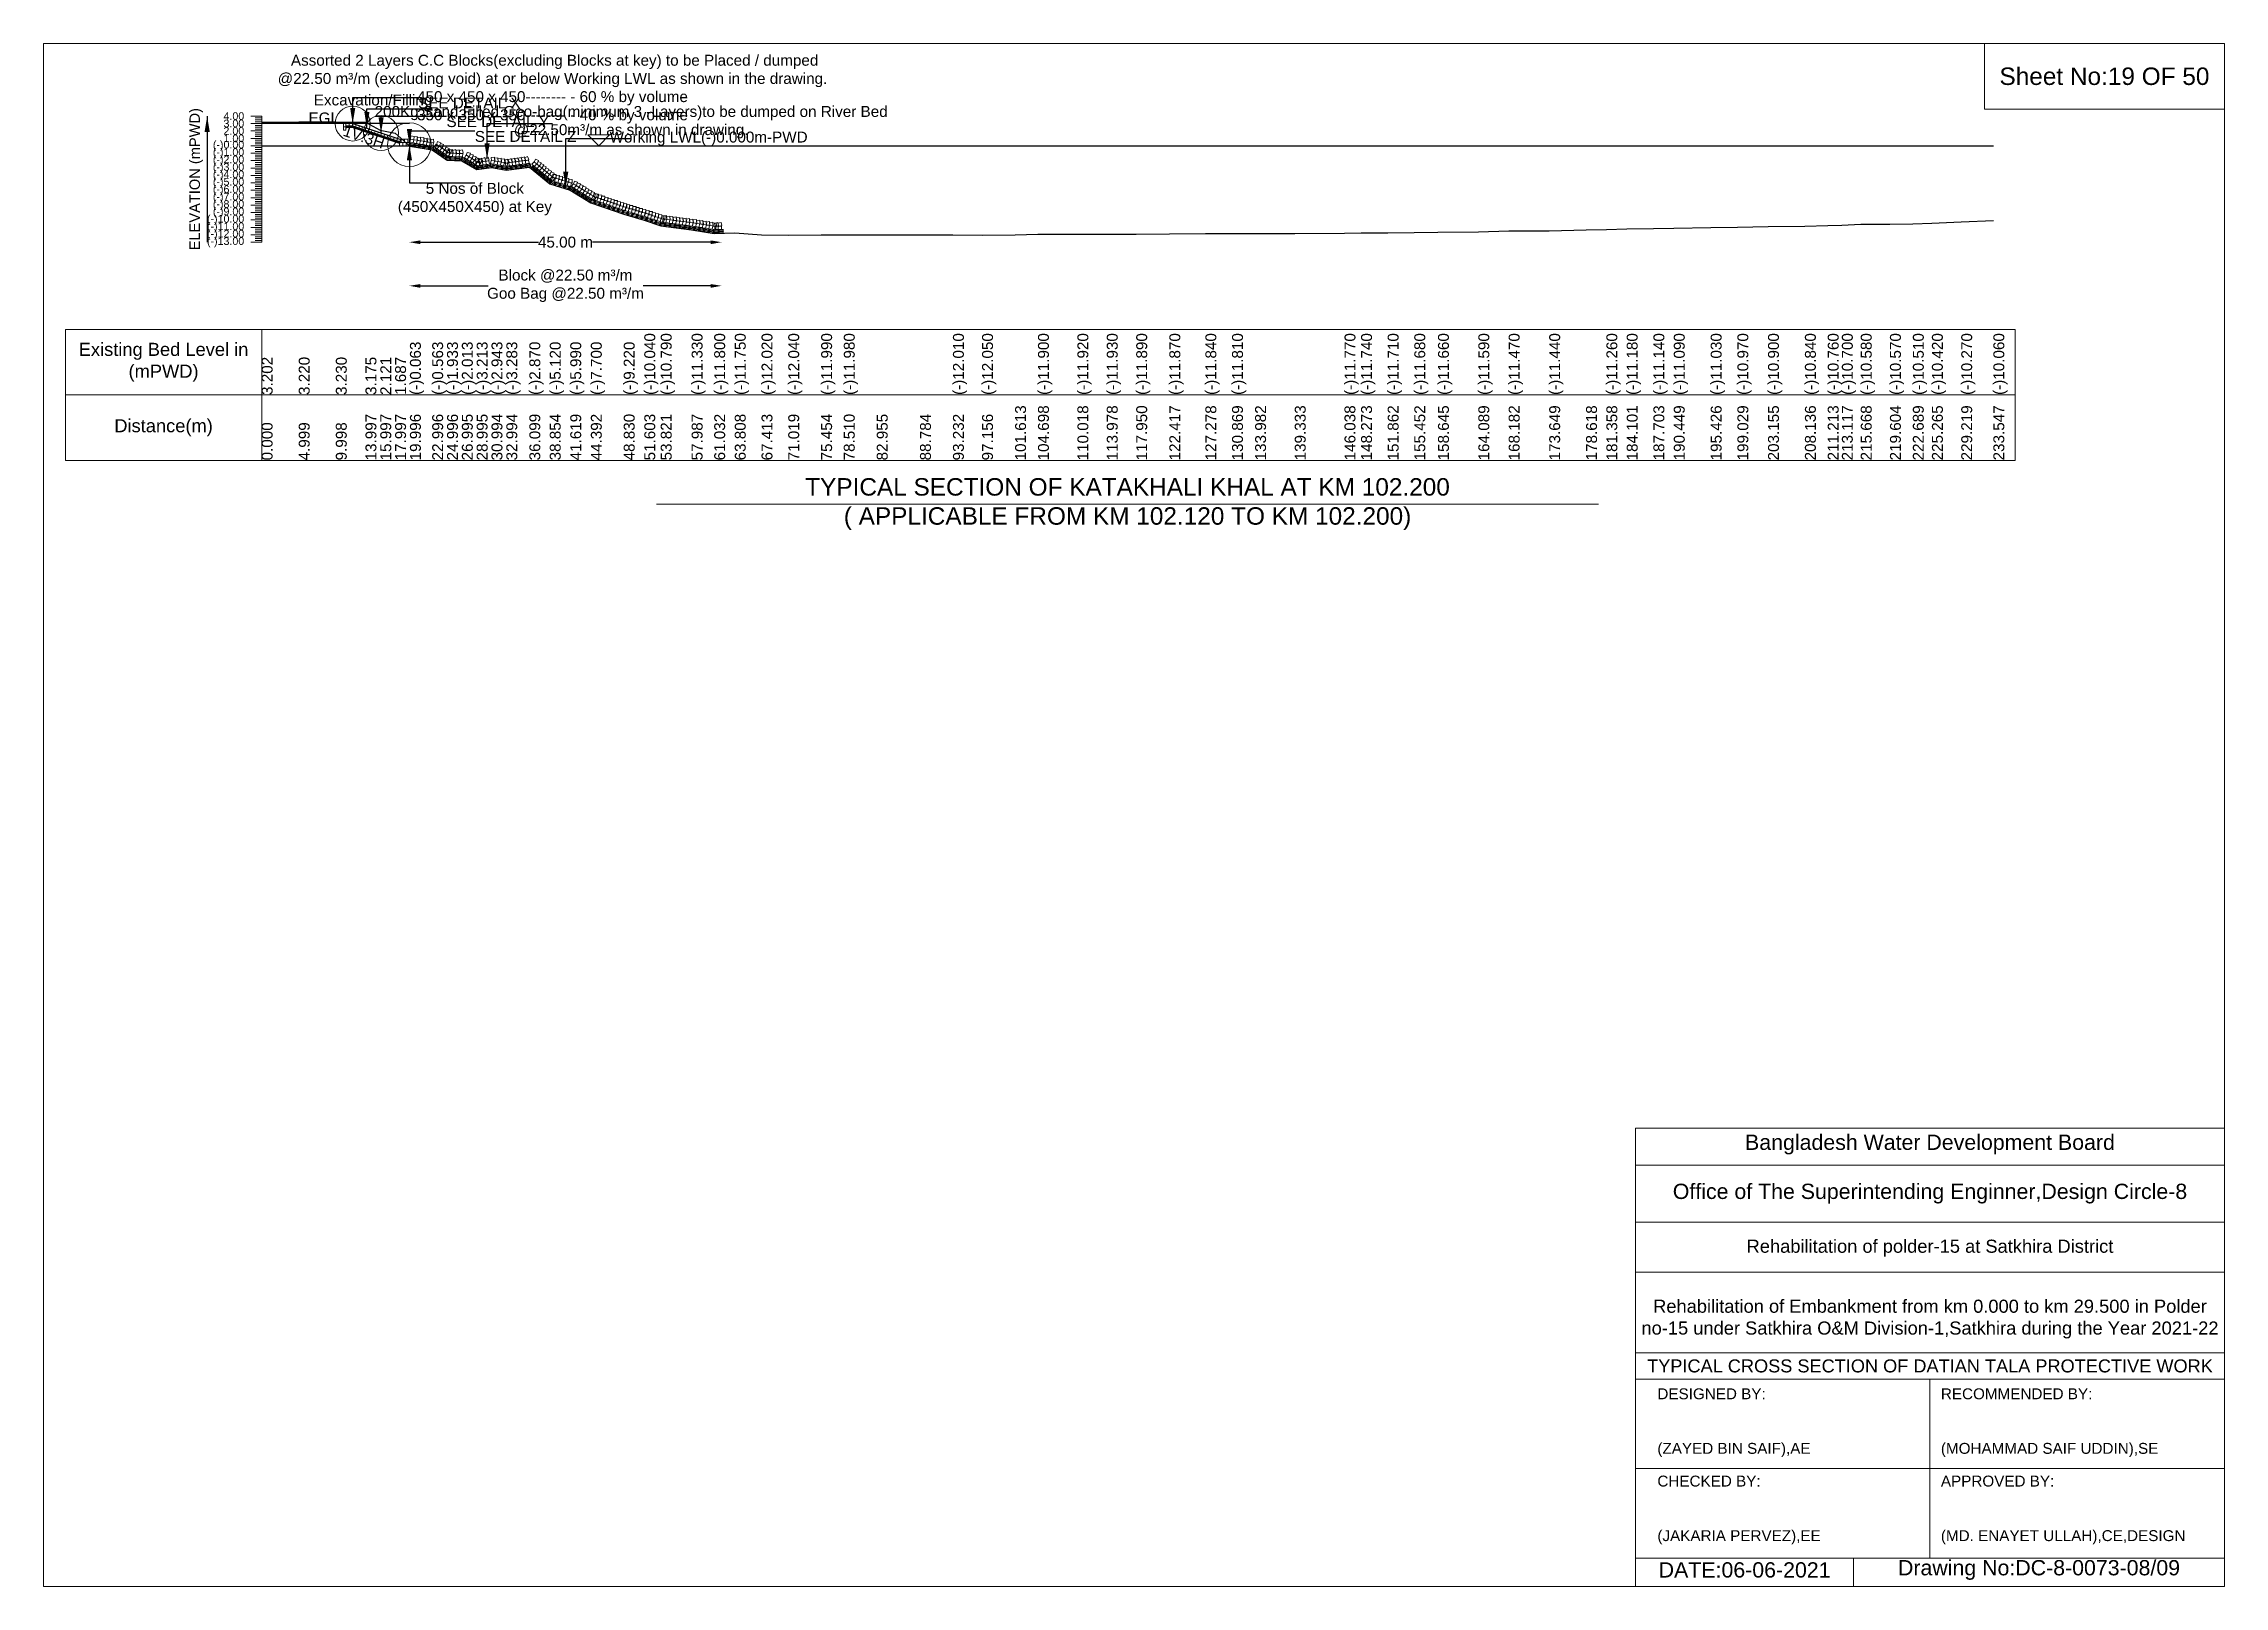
# Model space of a CAD drawing. Header units: inches. Extents: x 89000 to 845000, y -7071 to 31.
# Drawn here: x 370000 to 380000, y -7071 to 0 of the extents above; entities that cross this region are included whole.
import ezdxf

# ---------------------------------------------------------------- set-up
doc = ezdxf.new("R2010")
doc.units = ezdxf.units.IN
doc.header["$LTSCALE"] = 7
doc.header["$MEASUREMENT"] = 0
for name, color, linetype, lineweight in [('Cross section Data Border', 7, 'Continuous', 9), ('Cross Section Labels', 7, 'Continuous', 9), ('Existing_Bed_Level for Xsection', 7, 'Continuous', 25), ('Long Section Labels', 7, 'Continuous', 9)]:
    doc.layers.add(name, color=color, linetype=linetype, lineweight=lineweight)
doc.styles.get("Standard").update_dxf_attribs({"font": 'arial.ttf'})
doc.dimstyles.new('Appron Lebeling Style', dxfattribs={"dimtxt": 50, "dimasz": 50, "dimexe": 0.18, "dimexo": 0.0625, "dimgap": 0.09, "dimtad": 0, "dimtih": 1, "dimtoh": 1, "dimdec": 4, "dimzin": 0, "dimdsep": 46, "dimtxsty": 'Standard', "dimcen": 0.09, "dimse1": 1, "dimse2": 1, "dimadec": 0, "dimazin": 0, "dimtfac": 1, "dimtdec": 4, "dimtofl": 0, "dimtmove": 0, "dimatfit": 3, "dimfxl": 1, "dimtolj": 1, "dimtzin": 0, "dimarcsym": 0})
doc.dimstyles.get("Standard").update_dxf_attribs({"dimtxt": 0.18, "dimasz": 0.18, "dimexe": 0.18, "dimexo": 0.0625, "dimgap": 0.09, "dimtad": 0, "dimtih": 1, "dimtoh": 1, "dimdec": 4, "dimzin": 0, "dimdsep": 46, "dimtxsty": 'Standard', "dimcen": 0.09, "dimadec": 0, "dimazin": 0, "dimtfac": 1, "dimtdec": 4, "dimtofl": 0, "dimtmove": 0, "dimatfit": 3, "dimfxl": 1, "dimtolj": 1, "dimtzin": 0, "dimarcsym": 0})

msp = doc.modelspace()

# ---------------------------------------------------------------- texts
at = {"layer": 'Cross section Data Border', "char_height": 60, "width": 800, "attachment_point": 5}
for s, insert in [('Existing Bed Level in (mPWD)', (370550, -1460.3)), ('Distance(m)', (370550, -1760.3))]:
    msp.add_mtext(s, dxfattribs=dict(at, insert=insert))
at = {"layer": 'Cross Section Labels'}
for s, insert, char_height, attachment_point in [(' Assorted 2 Layers C.C Blocks(excluding Blocks at key) to be Placed / dumped^J@22.50 m³/m (excluding void) at or below Working LWL as shown in the drawing.^J450 x 450 x 450-------- - 60 % by volume^J350 x 350 x 350-------- - 40 % by volume', (372333.52862, -366.3), 50, 8), ('Sheet No:19 OF 50', (379450, -150), 80, 5), ('Excavation/Filling', (371782.34836, -298.3), 50, 9), ('200Kg Sand Filled Geo-bag(minimum 3 -Layers)to be dumped on River Bed^J@22.50m³/m as shown in drawing.', (372694.19456, -434.3), 50, 8), ('SEE DETAIL X', (371717.32336, -247.3), 50, 1), ('EGL', (371354.46813, -366.3), 50, 9), ('SEE DETAIL Y', (371847.37336, -332.3), 50, 1), ('SEE DETAIL Z', (371977.42336, -400.3), 50, 1), ('Working LWL(-)0.000m-PWD', (372595.42336, -468.3), 50, 7), ('5 Nos of Block ^J(450X450X450) at Key', (371977.42336, -638.3), 50, 2), ('TYPICAL SECTION OF KATAKHALI KHAL AT KM 102.200^J( APPLICABLE FROM KM 102.120 TO KM 102.200)', (374970.30537, -2110.3), 80, 5), ('Bangladesh Water Development Board', (378650, -5046), 70, 5), ('Office of The Superintending Enginner,Design Circle-8', (378650, -5271), 70, 5)]:
    msp.add_mtext(s, dxfattribs=dict(at, insert=insert, char_height=char_height, attachment_point=attachment_point))
at = {"layer": 'Cross Section Labels', "insert": (371476.97249, -404.10262), "char_height": 50, "attachment_point": 2, "rotation": 341.565051177}
msp.add_mtext('1V:3H', dxfattribs=at)
at = {"layer": 'Cross Section Labels'}
for s, insert, char_height, width, attachment_point in [('Rehabilitation of polder-15 at Satkhira District', (378650, -5521), 60, 2800, 5), ('Rehabilitation of Embankment from km 0.000 to km 29.500 in Polder no-15 under Satkhira O&M Division-1,Satkhira during the Year 2021-22', (378650, -5846), 60, 2700, 5), ('TYPICAL CROSS SECTION OF DATIAN TALA PROTECTIVE WORK', (378650, -6061), 59.5765532, 2800, 5), ('DESIGNED BY:^J^J^J(ZAYED BIN SAIF),AE', (377400, -6321), 50, 1400, 4), ('RECOMMENDED BY:^J^J^J(MOHAMMAD SAIF UDDIN),SE', (378700, -6321), 50, 1400, 4), ('CHECKED BY:^J^J^J(JAKARIA PERVEZ),EE', (377400, -6721), 50, 1400, 4), ('APPROVED BY:^J^J^J(MD. ENAYET ULLAH),CE,DESIGN', (378700, -6721), 50, 1400, 4), ('DATE:06-06-2021', (377800, -6996), 70, 1400, 5), ('Drawing No:DC-8-0073-08/09', (379150, -6996), 70, 2200, 5)]:
    msp.add_mtext(s, dxfattribs=dict(at, insert=insert, char_height=char_height, width=width, attachment_point=attachment_point))
at = {"layer": 'Long Section Labels', "rotation": 90}
for s, insert, char_height, attachment_point in [('ELEVATION (mPWD)', (370700, -621.3), 48, 5), ('(-)0.063', (371679.87089, -1610.3), 50, 1), ('(-)0.563', (371781.86165, -1610.3), 50, 1), ('(-)1.933', (371849.84874, -1610.3), 50, 1), ('(-)2.013', (371917.83583, -1610.3), 50, 1), ('(-)3.213', (371985.82292, -1610.3), 50, 1), ('(-)2.943', (372053.81001, -1610.3), 50, 1), ('(-)3.283', (372121.7971, -1610.3), 50, 1), ('(-)2.870', (372227.37489, -1610.3), 50, 1), ('(-)5.120', (372321.04124, -1610.3), 50, 1), ('(-)5.990', (372415.04303, -1610.3), 50, 1), ('(-)7.700', (372509.31759, -1610.3), 50, 1), ('(-)9.220', (372660.21401, -1610.3), 50, 1), ('(-)10.040', (372754.49234, -1610.3), 50, 1), ('(-)10.790', (372829.91553, -1610.3), 50, 1), ('(-)11.330', (372971.54206, -1610.3), 50, 1), ('(-)11.330', (372971.54206, -1610.3), 50, 1), ('(-)11.800', (373075.09292, -1610.3), 50, 1), ('(-)11.750', (373169.45879, -1610.3), 50, 1), ('(-)12.020', (373292.04392, -1610.3), 50, 1), ('(-)12.040', (373414.62942, -1610.3), 50, 1), ('(-)11.990', (373565.44775, -1610.3), 50, 1), ('(-)11.990', (373565.44775, -1610.3), 50, 1), ('(-)11.990', (373565.44775, -1610.3), 50, 1), ('(-)11.980', (373669.345, -1610.3), 50, 1), ('(-)11.980', (373669.345, -1610.3), 50, 1), ('(-)12.010', (374169.90063, -1610.3), 50, 1), ('(-)12.050', (374303.32009, -1610.3), 50, 1), ('(-)11.900', (374559.71953, -1610.3), 50, 1), ('(-)11.920', (374740.60946, -1610.3), 50, 1), ('(-)11.930', (374875.26164, -1610.3), 50, 1), ('(-)11.890', (375010.29305, -1610.3), 50, 1), ('(-)11.870', (375162.17267, -1610.3), 50, 1), ('(-)11.840', (375327.44128, -1610.3), 50, 1), ('(-)11.810', (375449.54895, -1610.3), 50, 1), ('(-)11.810', (375449.54895, -1610.3), 50, 1), ('(-)11.810', (375449.54895, -1610.3), 50, 1), ('(-)11.770', (375965.29766, -1610.3), 50, 1), ('(-)11.740', (376041.29669, -1610.3), 50, 1), ('(-)11.710', (376163.31388, -1610.3), 50, 1), ('(-)11.680', (376285.35752, -1610.3), 50, 1), ('(-)11.660', (376393.94126, -1610.3), 50, 1), ('(-)11.590', (376579.03826, -1610.3), 50, 1), ('(-)11.470', (376718.17446, -1610.3), 50, 1), ('(-)11.440', (376904.07121, -1610.3), 50, 1), ('(-)11.260', (377166.18569, -1610.3), 50, 1), ('(-)11.180', (377259.45068, -1610.3), 50, 1), ('(-)11.140', (377381.90666, -1610.3), 50, 1), ('(-)11.090', (377475.27802, -1610.3), 50, 1), ('(-)11.030', (377644.48296, -1610.3), 50, 1), ('(-)10.970', (377766.97537, -1610.3), 50, 1), ('(-)10.900', (377907.28651, -1610.3), 50, 1), ('(-)10.840', (378076.61665, -1610.3), 50, 1), ('(-)10.760', (378181.24667, -1610.3), 50, 1), ('(-)10.700', (378245.97816, -1610.3), 50, 1), ('(-)10.580', (378332.71455, -1610.3), 50, 1), ('(-)10.570', (378466.5288, -1610.3), 50, 1), ('(-)10.510', (378571.41974, -1610.3), 50, 1), ('(-)10.420', (378658.99863, -1610.3), 50, 1), ('(-)10.270', (378793.44042, -1610.3), 50, 1), ('(-)10.060', (378940.61074, -1610.3), 50, 1), ('3.202', (371000, -1610.3), 50, 1), ('3.220', (371169.97785, -1610.3), 50, 1), ('3.230', (371339.93545, -1610.3), 50, 1), ('3.175', (371475.90963, -1610.3), 50, 1), ('2.121', (371543.89672, -1610.3), 50, 1), ('1.687', (371611.8838, -1610.3), 50, 1), ('19.996', (371679.87089, -1910.3), 50, 1), ('22.996', (371781.86165, -1910.3), 50, 1), ('24.996', (371849.84874, -1910.3), 50, 1), ('26.995', (371917.83583, -1910.3), 50, 1), ('28.995', (371985.82292, -1910.3), 50, 1), ('30.994', (372053.81001, -1910.3), 50, 1), ('32.994', (372121.7971, -1910.3), 50, 1), ('36.099', (372227.37489, -1910.3), 50, 1), ('38.854', (372321.04124, -1910.3), 50, 1), ('41.619', (372415.04303, -1910.3), 50, 1), ('48.830', (372660.21401, -1910.3), 50, 1), ('51.603', (372754.49234, -1910.3), 50, 1), ('63.808', (373169.45879, -1910.3), 50, 1), ('67.413', (373292.04392, -1910.3), 50, 1), ('71.019', (373414.62942, -1910.3), 50, 1), ('75.454', (373565.44775, -1910.3), 50, 1), ('78.510', (373669.345, -1910.3), 50, 1), ('82.955', (373820.47827, -1910.3), 50, 1), ('88.784', (374018.6459, -1910.3), 50, 1), ('97.156', (374303.32009, -1910.3), 50, 1), ('101.613', (374454.82656, -1910.3), 50, 1), ('104.698', (374559.71953, -1910.3), 50, 1), ('110.018', (374740.60946, -1910.3), 50, 1), ('113.978', (374875.26164, -1910.3), 50, 1), ('117.950', (375010.29305, -1910.3), 50, 1), ('122.417', (375162.17267, -1910.3), 50, 1), ('127.278', (375327.44128, -1910.3), 50, 1), ('130.869', (375449.54895, -1910.3), 50, 1), ('133.982', (375555.39136, -1910.3), 50, 1), ('139.333', (375737.30582, -1910.3), 50, 1), ('146.038', (375965.29766, -1910.3), 50, 1), ('148.273', (376041.29669, -1910.3), 50, 1), ('151.862', (376163.31388, -1910.3), 50, 1), ('155.452', (376285.35752, -1910.3), 50, 1), ('158.645', (376393.94126, -1910.3), 50, 1), ('164.089', (376579.03826, -1910.3), 50, 1), ('168.182', (376718.17446, -1910.3), 50, 1), ('173.649', (376904.07121, -1910.3), 50, 1), ('178.618', (377073.01121, -1910.3), 50, 1), ('181.358', (377166.18569, -1910.3), 50, 1), ('184.101', (377259.45068, -1910.3), 50, 1), ('187.703', (377381.90666, -1910.3), 50, 1), ('190.449', (377475.27802, -1910.3), 50, 1), ('195.426', (377644.48296, -1910.3), 50, 1), ('199.029', (377766.97537, -1910.3), 50, 1), ('203.155', (377907.28651, -1910.3), 50, 1), ('208.136', (378076.61665, -1910.3), 50, 1), ('211.213', (378181.24667, -1910.3), 50, 1), ('213.117', (378245.97816, -1910.3), 50, 1), ('215.668', (378332.71455, -1910.3), 50, 1), ('219.604', (378466.5288, -1910.3), 50, 1), ('222.689', (378571.41974, -1910.3), 50, 1), ('225.265', (378658.99863, -1910.3), 50, 1), ('229.219', (378793.44042, -1910.3), 50, 1), ('233.547', (378940.61074, -1910.3), 50, 1), ('0.000', (371000, -1910.3), 50, 1), ('4.999', (371169.97785, -1910.3), 50, 1), ('9.998', (371339.93545, -1910.3), 50, 1), ('13.997', (371475.90963, -1910.3), 50, 1), ('15.997', (371543.89672, -1910.3), 50, 1), ('17.997', (371611.8838, -1910.3), 50, 1), ('44.392', (372509.31759, -1910.3), 50, 1), ('53.821', (372829.91553, -1910.3), 50, 1), ('57.987', (372971.54206, -1910.3), 50, 1), ('61.032', (373075.09292, -1910.3), 50, 1), ('93.232', (374169.90063, -1910.3), 50, 1)]:
    msp.add_mtext(s, dxfattribs=dict(at, insert=insert, char_height=char_height, attachment_point=attachment_point))
at = {"layer": 'Long Section Labels', "char_height": 35, "attachment_point": 6}
for s, insert in [('4.00', (370920, -332.3)), ('3.00', (370920, -366.3)), ('2.00', (370920, -400.3)), ('(-)0.00', (370920, -468.3)), ('(-)1.00', (370920, -502.3)), ('1.00', (370920, -434.3)), ('(-)2.00', (370920, -536.3)), ('(-)3.00', (370920, -570.3)), ('(-)4.00', (370920, -604.3)), ('(-)5.00', (370920, -638.3)), ('(-)6.00', (370920, -672.3)), ('(-)7.00', (370920, -706.3)), ('(-)10.00', (370920, -808.3)), ('(-)8.00', (370920, -740.3)), ('(-)9.00', (370920, -774.3)), ('(-)11.00', (370920, -842.3)), ('(-)12.00', (370920, -876.3)), ('(-)13.00', (370920, -910.3))]:
    msp.add_mtext(s, dxfattribs=dict(at, insert=insert))

# ---------------------------------------------------------------- blocks, each defined once
blk = doc.blocks.new('*D297')
at = {"layer": 'Cross Section Labels', "color": 0, "lineweight": -2, "transparency": 16777216}
for p, q in [((371727, -910), (372270, -910)), ((373059, -910), (372517, -910))]:
    blk.add_line(p, q, dxfattribs=at)
at = {"layer": 'Cross Section Labels', "color": 0, "transparency": 16777216}
for points in [[(371727, -902), (371727, -919), (371677, -910)], [(373059, -902), (373059, -919), (373109, -910)]]:
    blk.add_solid(points, dxfattribs=at)
at = {"layer": 'Defpoints', "color": 0, "transparency": 16777216}
for p in [(371677, -468), (373109, -869), (373109, -910)]:
    blk.add_point(p, dxfattribs=at)
at = {"layer": 'Cross Section Labels', "color": 0, "transparency": 16777216, "insert": (372393, -910), "char_height": 50, "attachment_point": 5}
blk.add_mtext('\\A1;45.00 m', dxfattribs=at)
blk = doc.blocks.new('*D298')
at = {"layer": 'Cross Section Labels', "color": 0, "lineweight": -2, "transparency": 16777216}
for p, q in [((371727, -1110), (372038, -1110)), ((373059, -1110), (372749, -1110))]:
    blk.add_line(p, q, dxfattribs=at)
at = {"layer": 'Cross Section Labels', "color": 0, "transparency": 16777216}
for points in [[(371727, -1102), (371727, -1119), (371677, -1110)], [(373059, -1102), (373059, -1119), (373109, -1110)]]:
    blk.add_solid(points, dxfattribs=at)
at = {"layer": 'Defpoints', "color": 0, "transparency": 16777216}
for p in [(371677, -468), (373109, -869), (373109, -1110)]:
    blk.add_point(p, dxfattribs=at)
at = {"layer": 'Cross Section Labels', "color": 0, "transparency": 16777216, "insert": (372393, -1110), "char_height": 50, "attachment_point": 5}
blk.add_mtext('\\A1;Block @22.50 m³/m ^JGoo Bag @22.50 m³/m ', dxfattribs=at)

# ---------------------------------------------------------------- dimensions: what is measured, and where the dimension line sits
at = {"layer": 'Cross Section Labels'}
for base, text, picture, middle in [((373109.354, -910.3), '45.00 m', '*D297', (372393.38868, -910.3)), ((373109.354, -1110.3), 'Block @22.50 m³/m ^JGoo Bag @22.50 m³/m ', '*D298', (372393.38868, -1110.3))]:
    dim = msp.add_linear_dim(base=base, p1=(371677.42336, -468.3), p2=(373109.354, -868.88279), text=text, dimstyle='Appron Lebeling Style', dxfattribs=at)
    dim.commit()
    dim.dimension.update_dxf_attribs({"geometry": picture, "text_midpoint": middle})

# ---------------------------------------------------------------- linework, layer by layer
at = {"layer": 'Cross section Data Border'}
msp.add_lwpolyline([(370100, -1310.3), (379040.61074, -1310.3), (379040.61074, -1910.3), (370100, -1910.3)], close=True, dxfattribs=at)
for points in [[(371000, -1310.3), (371000, -1910.3)], [(370100, -1610.3), (379040.61074, -1610.3)]]:
    msp.add_lwpolyline(points, dxfattribs=at)
at = {"layer": 'Cross Section Labels'}
for points in [[(370000, 0), (380000, 0), (380000, -7071), (370000, -7071)], [(378900, 0), (380000, 0), (380000, -300), (378900, -300)], [(372545.42336, -468.3), (372595.42336, -418.3), (372495.42336, -418.3)]]:
    msp.add_lwpolyline(points, close=True, dxfattribs=at)
for points in [[(372810.30537, -2110.3), (374970.30537, -2110.3), (377130.30537, -2110.3)], [(377300, -7071), (377300, -4971), (380000, -4971)], [(377300, -5141), (380000, -5141)], [(377300, -5401), (380000, -5401)], [(377300, -5631), (380000, -5631)], [(377300, -6001), (380000, -6001)], [(377300, -6121), (380000, -6121)], [(378650, -6121), (378650, -6941)], [(377300, -6531), (380000, -6531)], [(377300, -6941), (380000, -6941)], [(378300, -6941), (378300, -7071)]]:
    msp.add_lwpolyline(points, dxfattribs=at)
for centre, radius in [((371417.32336, -366.3), 80), ((371547.37336, -409.65), 80), ((371677.42336, -463.2), 100)]:
    msp.add_circle(centre, radius, dxfattribs=at)
at = {"layer": 'Existing_Bed_Level for Xsection'}
for points in [[(371000, -359.432), (371169.97785, -358.82), (371339.93545, -358.48), (371475.90963, -360.35), (371543.89672, -396.186), (371611.8838, -410.942), (371679.87089, -470.442), (371781.86165, -487.442), (371849.84874, -534.022), (371917.83583, -536.742), (371985.82292, -577.542), (372053.81001, -568.362), (372121.7971, -579.922), (372227.37489, -565.88), (372321.04124, -642.38), (372415.04303, -671.96), (372509.31759, -730.1), (372660.21401, -781.78), (372754.49234, -809.66), (372829.91553, -835.16), (372971.54206, -853.52), (373075.09292, -869.5), (373169.45879, -867.8), (373292.04392, -876.98), (373414.62942, -877.66), (373565.44775, -875.96), (373669.345, -875.62), (373820.47827, -875.96), (374018.6459, -875.96), (374169.90063, -876.64), (374303.32009, -878), (374454.82656, -875.62), (374559.71953, -872.9), (374740.60946, -873.58), (374875.26164, -873.92), (375010.29305, -872.56), (375162.17267, -871.88), (375327.44128, -870.86), (375449.54895, -869.84), (375555.39136, -869.84), (375737.30582, -869.84), (375965.29766, -868.48), (376041.29669, -867.46), (376163.31388, -866.44), (376285.35752, -865.42), (376393.94126, -864.74), (376579.03826, -862.36), (376718.17446, -858.28), (376904.07121, -857.26), (377073.01121, -853.52), (377166.18569, -851.14), (377259.45068, -848.42), (377381.90666, -847.06), (377475.27802, -845.36), (377644.48296, -843.32), (377766.97537, -841.28), (377907.28651, -838.9), (378076.61665, -836.86), (378181.24667, -834.14), (378245.97816, -832.1), (378332.71455, -828.02), (378466.5288, -827.68), (378571.41974, -825.64), (378658.99863, -822.58), (378793.44042, -817.48), (378940.61074, -810.34)], [(371677.42336, -366.3), (371000, -366.3)], [(371639.17336, -440.25), (371418.89365, -366.82343), (371417.32336, -366.3), (371415.66813, -366.3), (371385.06813, -366.3)], [(371385.06813, -376.5), (371415.66813, -376.5), (371639.17336, -451.00174)], [(371385.06813, -379.9), (371415.11638, -379.9), (371634.41638, -453)], [(371385.06813, -383.3), (371414.56464, -383.3), (371631.52336, -455.61957)], [(371000, -468.3), (378940.61074, -468.3)]]:
    msp.add_lwpolyline(points, dxfattribs=at)
at = {"layer": 'Long Section Labels'}
for points in [[(371000, -332.3), (370950, -332.3)], [(371000, -366.3), (370950, -366.3)], [(371000, -340.8), (370970, -340.8)], [(371000, -349.3), (370970, -349.3)], [(371000, -357.8), (370970, -357.8)], [(371000, -374.8), (370970, -374.8)], [(371000, -383.3), (370970, -383.3)], [(371000, -391.8), (370970, -391.8)], [(371000, -910.3), (371000, -876.3), (371000, -842.3), (371000, -808.3), (371000, -774.3), (371000, -740.3), (371000, -706.3), (371000, -672.3), (371000, -638.3), (371000, -604.3), (371000, -570.3), (371000, -536.3), (371000, -502.3), (371000, -468.3), (371000, -434.3), (371000, -400.3), (371000, -366.3), (371000, -332.3)], [(371000, -400.3), (370950, -400.3)], [(371000, -434.3), (370950, -434.3)], [(371000, -468.3), (370950, -468.3)], [(371000, -408.8), (370970, -408.8)], [(371000, -417.3), (370970, -417.3)], [(371000, -425.8), (370970, -425.8)], [(371000, -442.8), (370970, -442.8)], [(371000, -451.3), (370970, -451.3)], [(371000, -459.8), (370970, -459.8)], [(371000, -476.8), (370970, -476.8)], [(371000, -485.3), (370970, -485.3)], [(371000, -493.8), (370970, -493.8)], [(371000, -502.3), (370950, -502.3)], [(371000, -536.3), (370950, -536.3)], [(371000, -570.3), (370950, -570.3)], [(371000, -510.8), (370970, -510.8)], [(371000, -519.3), (370970, -519.3)], [(371000, -527.8), (370970, -527.8)], [(371000, -544.8), (370970, -544.8)], [(371000, -553.3), (370970, -553.3)], [(371000, -561.8), (370970, -561.8)], [(371000, -578.8), (370970, -578.8)], [(371000, -587.3), (370970, -587.3)], [(371000, -595.8), (370970, -595.8)], [(371000, -604.3), (370950, -604.3)], [(371000, -638.3), (370950, -638.3)], [(371000, -672.3), (370950, -672.3)], [(371000, -612.8), (370970, -612.8)], [(371000, -621.3), (370970, -621.3)], [(371000, -629.8), (370970, -629.8)], [(371000, -646.8), (370970, -646.8)], [(371000, -655.3), (370970, -655.3)], [(371000, -663.8), (370970, -663.8)], [(371000, -680.8), (370970, -680.8)], [(371000, -689.3), (370970, -689.3)], [(371000, -697.8), (370970, -697.8)], [(371000, -706.3), (370950, -706.3)], [(371000, -740.3), (370950, -740.3)], [(371000, -774.3), (370950, -774.3)], [(371000, -714.8), (370970, -714.8)], [(371000, -723.3), (370970, -723.3)], [(371000, -731.8), (370970, -731.8)], [(371000, -748.8), (370970, -748.8)], [(371000, -757.3), (370970, -757.3)], [(371000, -765.8), (370970, -765.8)], [(371000, -782.8), (370970, -782.8)], [(371000, -791.3), (370970, -791.3)], [(371000, -799.8), (370970, -799.8)], [(371000, -808.3), (370950, -808.3)], [(371000, -842.3), (370950, -842.3)], [(371000, -876.3), (370950, -876.3)], [(371000, -816.8), (370970, -816.8)], [(371000, -825.3), (370970, -825.3)], [(371000, -833.8), (370970, -833.8)], [(371000, -850.8), (370970, -850.8)], [(371000, -859.3), (370970, -859.3)], [(371000, -867.8), (370970, -867.8)], [(371000, -884.8), (370970, -884.8)], [(371000, -893.3), (370970, -893.3)], [(371000, -910.3), (370950, -910.3)], [(371000, -901.8), (370970, -901.8)]]:
    msp.add_lwpolyline(points, dxfattribs=at)
for points in [[(371385.06813, -366.3), (371374.86813, -366.3), (371374.86813, -381.6), (371385.06813, -381.6)], [(371385.06813, -381.6), (371374.86813, -381.6), (371374.86813, -396.9), (371385.06813, -396.9)], [(371400.36813, -366.3), (371385.06813, -366.3), (371385.06813, -376.5), (371400.36813, -376.5)], [(371415.66813, -366.3), (371400.36813, -366.3), (371400.36813, -376.5), (371415.66813, -376.5)], [(371433.4085, -371.66172), (371418.89365, -366.82343), (371415.66813, -376.5), (371430.18298, -381.33828)], [(371447.92336, -376.5), (371433.4085, -371.66172), (371430.18298, -381.33828), (371444.69784, -386.17657)], [(371462.43821, -381.33828), (371447.92336, -376.5), (371444.69784, -386.17657), (371459.21269, -391.01485)], [(371476.95307, -386.17657), (371462.43821, -381.33828), (371459.21269, -391.01485), (371473.72754, -395.85314)], [(371491.46792, -391.01485), (371476.95307, -386.17657), (371473.72754, -395.85314), (371488.2424, -400.69142)], [(371505.98278, -395.85314), (371491.46792, -391.01485), (371488.2424, -400.69142), (371502.75725, -405.52971)], [(371520.49763, -400.69142), (371505.98278, -395.85314), (371502.75725, -405.52971), (371517.27211, -410.36799)], [(371535.01249, -405.52971), (371520.49763, -400.69142), (371517.27211, -410.36799), (371531.78696, -415.20628)], [(371549.52734, -410.36799), (371535.01249, -405.52971), (371531.78696, -415.20628), (371546.30182, -420.04456)], [(371564.04219, -415.20628), (371549.52734, -410.36799), (371546.30182, -420.04456), (371560.81667, -424.88285)], [(371578.55705, -420.04456), (371564.04219, -415.20628), (371560.81667, -424.88285), (371575.33153, -429.72113)], [(371593.0719, -424.88285), (371578.55705, -420.04456), (371575.33153, -429.72113), (371589.84638, -434.55942)], [(371607.58676, -429.72113), (371593.0719, -424.88285), (371589.84638, -434.55942), (371604.36123, -439.3977)], [(371622.10161, -434.55942), (371607.58676, -429.72113), (371604.36123, -439.3977), (371618.87609, -444.23599)], [(371636.61647, -439.3977), (371622.10161, -434.55942), (371618.87609, -444.23599), (371633.39094, -449.07427)], [(371646.82336, -453), (371631.52336, -453), (371631.52336, -468.3), (371646.82336, -468.3)], [(371654.47336, -437.7), (371639.17336, -437.7), (371639.17336, -453), (371654.47336, -453)], [(371662.12336, -453), (371646.82336, -453), (371646.82336, -468.3), (371662.12336, -468.3)], [(371669.77336, -437.7), (371654.47336, -437.7), (371654.47336, -453), (371669.77336, -453)], [(371677.42336, -453), (371662.12336, -453), (371662.12336, -468.3), (371677.42336, -468.3)], [(371697.12093, -440.22696), (371682.02914, -437.71143), (371679.51361, -452.80322), (371694.6054, -455.31875)], [(371699.63645, -425.13517), (371684.54466, -422.61964), (371682.02914, -437.71143), (371697.12093, -440.22696)], [(371712.21272, -442.74248), (371697.12093, -440.22696), (371694.6054, -455.31875), (371709.69719, -457.83427)], [(371714.72824, -427.65069), (371699.63645, -425.13517), (371697.12093, -440.22696), (371712.21272, -442.74248)], [(371727.30451, -445.25801), (371712.21272, -442.74248), (371709.69719, -457.83427), (371724.78898, -460.3498)], [(371727.89089, -428.10055), (371712.66257, -429.57983), (371714.14186, -444.80815), (371729.37018, -443.32887)], [(371742.3963, -447.77354), (371727.30451, -445.25801), (371724.78898, -460.3498), (371739.88077, -462.86533)], [(371742.98268, -430.61607), (371727.75436, -432.09536), (371729.23365, -447.32368), (371744.46197, -445.84439)], [(371757.48809, -450.28906), (371742.3963, -447.77354), (371739.88077, -462.86533), (371754.97256, -465.38085)], [(371758.07447, -433.1316), (371742.84615, -434.61089), (371744.32544, -449.83921), (371759.55376, -448.35992)], [(371772.57988, -452.80459), (371757.48809, -450.28906), (371754.97256, -465.38085), (371770.06435, -467.89638)], [(371773.16626, -435.64713), (371757.93794, -437.12641), (371759.41723, -452.35473), (371774.64555, -450.87545)], [(371787.67167, -455.32011), (371772.57988, -452.80459), (371770.06435, -467.89638), (371785.15614, -470.4119)], [(371788.25805, -438.16265), (371773.02973, -439.64194), (371774.50902, -454.87026), (371789.73734, -453.39097)], [(371813.30255, -469.41724), (371800.68076, -460.76967), (371792.03319, -473.39146), (371804.65498, -482.03903)], [(371821.07251, -454.10875), (371806.64162, -449.02549), (371801.55837, -463.45638), (371815.98926, -468.53963)], [(371825.92434, -478.06481), (371813.30255, -469.41724), (371804.65498, -482.03903), (371817.27677, -490.6866)], [(371833.6943, -462.75631), (371819.26341, -457.67306), (371814.18016, -472.10395), (371828.61105, -477.1872)], [(371838.54613, -486.71238), (371825.92434, -478.06481), (371817.27677, -490.6866), (371829.89856, -499.33417)], [(371846.31609, -471.40388), (371831.8852, -466.32063), (371826.80195, -480.75151), (371841.23284, -485.83477)], [(371851.16792, -495.35994), (371838.54613, -486.71238), (371829.89856, -499.33417), (371842.52035, -507.98173)], [(371858.93788, -480.05145), (371844.50699, -474.96819), (371839.42374, -489.39908), (371853.85462, -494.48234)], [(371863.78971, -504.00751), (371851.16792, -495.35994), (371842.52035, -507.98173), (371855.14214, -516.6293)], [(371859.42181, -484.70488), (371844.49733, -488.07386), (371847.86631, -502.99834), (371862.79078, -499.62936)], [(371871.55967, -488.69902), (371857.12878, -483.61576), (371852.04553, -498.04665), (371866.47641, -503.1299)], [(371874.70958, -485.31651), (371859.7851, -488.68549), (371863.15408, -503.60996), (371878.07855, -500.24099)], [(371889.99735, -485.92814), (371875.07287, -489.29711), (371878.44185, -504.22159), (371893.36632, -500.85262)], [(371905.28512, -486.53977), (371890.36064, -489.90874), (371893.72962, -504.83322), (371908.65409, -501.46424)], [(371920.57289, -487.15139), (371905.64841, -490.52037), (371909.01739, -505.44484), (371923.94186, -502.07587)], [(371957.15363, -502.42079), (371942.44317, -498.21456), (371938.23694, -512.92502), (371952.9474, -517.13125)], [(371860.98213, -501.80131), (371845.69436, -501.18968), (371845.08273, -516.47745), (371860.3705, -517.08908)], [(371876.2699, -502.41294), (371860.98213, -501.80131), (371860.3705, -517.08908), (371875.65827, -517.70071)], [(371891.55767, -503.02456), (371876.2699, -502.41294), (371875.65827, -517.70071), (371890.94604, -518.31233)], [(371906.84544, -503.63619), (371891.55767, -503.02456), (371890.94604, -518.31233), (371906.23381, -518.92396)], [(371922.13321, -504.24782), (371906.84544, -503.63619), (371906.23381, -518.92396), (371921.52158, -519.53559)], [(371950.31834, -518.16883), (371937.19935, -510.29595), (371929.32647, -523.41493), (371942.44545, -531.28782)], [(371963.43732, -526.04172), (371950.31834, -518.16883), (371942.44545, -531.28782), (371955.56443, -539.1607)], [(371970.27261, -510.29367), (371955.56215, -506.08744), (371951.35592, -520.7979), (371966.06638, -525.00413)], [(371976.5563, -533.9146), (371963.43732, -526.04172), (371955.56443, -539.1607), (371968.68342, -547.03359)], [(371983.39159, -518.16655), (371968.68113, -513.96033), (371964.47491, -528.67079), (371979.18537, -532.87701)], [(371989.67528, -541.78749), (371976.5563, -533.9146), (371968.68342, -547.03359), (371981.8024, -554.90647)], [(371996.51058, -526.03944), (371981.80012, -521.83321), (371977.59389, -536.54367), (371992.30435, -540.7499)], [(371992.32111, -526.55354), (371978.20642, -532.45824), (371984.11112, -546.57293), (371998.22581, -540.66823)], [(371996.82097, -543.12078), (371981.65857, -545.16809), (371983.70588, -560.3305), (371998.86829, -558.28318)], [(372002.79426, -549.66037), (371989.67528, -541.78749), (371981.8024, -554.90647), (371994.92138, -562.77935)], [(372009.62956, -533.91232), (371994.9191, -529.70609), (371990.71287, -544.41655), (372005.42333, -548.62278)], [(372007.48351, -524.50622), (371993.36882, -530.41093), (371999.27352, -544.52562), (372013.38821, -538.62091)], [(372011.98338, -541.07347), (371996.82097, -543.12078), (371998.86829, -558.28318), (372014.03069, -556.23587)], [(372022.64592, -522.45891), (372008.53123, -528.36361), (372014.43593, -542.4783), (372028.55062, -536.5736)], [(372027.14578, -539.02615), (372011.98338, -541.07347), (372014.03069, -556.23587), (372029.19309, -554.18856)], [(372037.80832, -520.4116), (372023.69363, -526.3163), (372029.59833, -540.43099), (372043.71302, -534.52629)], [(372042.30819, -536.97884), (372027.14578, -539.02615), (372029.19309, -554.18856), (372044.3555, -552.14124)], [(372067.26775, -537.54178), (372052.18423, -534.9771), (372049.61955, -550.06061), (372064.70306, -552.6253)], [(372067.91003, -520.38632), (372052.67697, -521.81599), (372054.10663, -537.04905), (372069.33969, -535.61938)], [(372082.35126, -540.10647), (372067.26775, -537.54178), (372064.70306, -552.6253), (372079.78658, -555.18998)], [(372082.99354, -522.95101), (372067.76049, -524.38067), (372069.19015, -539.61373), (372084.42321, -538.18407)], [(372097.43478, -542.67115), (372082.35126, -540.10647), (372079.78658, -555.18998), (372094.87009, -557.75467)], [(372098.07706, -525.51569), (372082.844, -526.94536), (372084.27366, -542.17841), (372099.50672, -540.74875)], [(372112.51829, -545.23584), (372097.43478, -542.67115), (372094.87009, -557.75467), (372109.9536, -560.31935)], [(372113.16057, -528.08038), (372097.92751, -529.51004), (372099.35718, -544.7431), (372114.59023, -543.31344)], [(372127.6018, -547.80052), (372112.51829, -545.23584), (372109.9536, -560.31935), (372125.03712, -562.88404)], [(372128.24409, -530.64506), (372113.01103, -532.07472), (372114.44069, -547.30778), (372129.67375, -545.87812)], [(372128.52857, -528.92902), (372114.40217, -534.80564), (372120.27879, -548.93205), (372134.40519, -543.05542)], [(372132.99548, -545.50517), (372117.82904, -547.52233), (372119.8462, -562.68878), (372135.01264, -560.67162)], [(372143.69501, -526.91186), (372129.56861, -532.78848), (372135.44524, -546.91489), (372149.57164, -541.03826)], [(372148.16193, -543.48801), (372132.99548, -545.50517), (372135.01264, -560.67162), (372150.17909, -558.65446)], [(372158.86146, -524.8947), (372144.73506, -530.77132), (372150.61168, -544.89773), (372164.73808, -539.0211)], [(372163.32837, -541.47086), (372148.16193, -543.48801), (372150.17909, -558.65446), (372165.34553, -556.6373)], [(372174.02791, -522.87754), (372159.9015, -528.75416), (372165.77813, -542.88057), (372179.90453, -537.00394)], [(372178.49482, -539.4537), (372163.32837, -541.47086), (372165.34553, -556.6373), (372180.51198, -554.62014)], [(372189.19435, -520.86038), (372175.06795, -526.737), (372180.94457, -540.86341), (372195.07098, -534.98678)], [(372193.66126, -537.43654), (372178.49482, -539.4537), (372180.51198, -554.62014), (372195.67842, -552.60298)], [(372204.3608, -518.84322), (372190.23439, -524.71985), (372196.11102, -538.84625), (372210.23742, -532.96962)], [(372208.82771, -535.41938), (372193.66126, -537.43654), (372195.67842, -552.60298), (372210.84487, -550.58582)], [(372219.52724, -516.82606), (372205.40084, -522.70269), (372211.27746, -536.82909), (372225.40387, -530.95246)], [(372223.99415, -533.40222), (372208.82771, -535.41938), (372210.84487, -550.58582), (372226.01131, -548.56866)], [(372260.59255, -550.86696), (372248.74257, -541.18874), (372239.06435, -553.03872), (372250.91433, -562.71694)], [(372269.62217, -536.266), (372255.6698, -529.98735), (372249.39116, -543.93972), (372263.34353, -550.21837)], [(372272.44253, -560.54518), (372260.59255, -550.86696), (372250.91433, -562.71694), (372262.76431, -572.39516)], [(372281.47216, -545.94422), (372267.51979, -539.66557), (372261.24114, -553.61794), (372275.19351, -559.89659)], [(372284.29251, -570.2234), (372272.44253, -560.54518), (372262.76431, -572.39516), (372274.61429, -582.07338)], [(372293.32214, -555.62244), (372279.36977, -549.3438), (372273.09112, -563.29617), (372287.04349, -569.57481)], [(372296.14249, -579.90162), (372284.29251, -570.2234), (372274.61429, -582.07338), (372286.46427, -591.7516)], [(372305.17212, -565.30066), (372291.21975, -559.02202), (372284.9411, -572.97439), (372298.89347, -579.25303)], [(372307.99247, -589.57984), (372296.14249, -579.90162), (372286.46427, -591.7516), (372298.31425, -601.42982)], [(372317.0221, -574.97888), (372303.06973, -568.70024), (372296.79108, -582.65261), (372310.74345, -588.93125)], [(372319.84245, -599.25806), (372307.99247, -589.57984), (372298.31425, -601.42982), (372310.16423, -611.10805)], [(372328.87208, -584.6571), (372314.91971, -578.37846), (372308.64107, -592.33083), (372322.59344, -598.60947)], [(372331.69243, -608.93628), (372319.84245, -599.25806), (372310.16423, -611.10805), (372322.01421, -620.78627)], [(372340.72206, -594.33532), (372326.76969, -588.05668), (372320.49105, -602.00905), (372334.44342, -608.28769)], [(372352.57204, -604.01354), (372338.61967, -597.7349), (372332.34103, -611.68727), (372346.2934, -617.96591)], [(372350.68666, -599.64762), (372335.40071, -598.99199), (372334.74508, -614.27793), (372350.03103, -614.93357)], [(372343.54241, -618.61451), (372331.69243, -608.93628), (372322.01421, -620.78627), (372333.86419, -630.46449)], [(372347.71685, -616.55627), (372333.12237, -611.96376), (372328.52986, -626.55824), (372343.12434, -631.15075)], [(372362.31133, -621.14879), (372347.71685, -616.55627), (372343.12434, -631.15075), (372357.71881, -635.74327)], [(372365.28114, -604.24014), (372349.99519, -603.5845), (372349.33956, -618.87045), (372364.6255, -619.52608)], [(372376.90581, -625.7413), (372362.31133, -621.14879), (372357.71881, -635.74327), (372372.31329, -640.33578)], [(372379.87562, -608.83265), (372364.58967, -608.17702), (372363.93404, -623.46296), (372379.21998, -624.1186)], [(372391.50029, -630.33382), (372376.90581, -625.7413), (372372.31329, -640.33578), (372386.90777, -644.9283)], [(372394.4701, -613.42517), (372379.18415, -612.76953), (372378.52852, -628.05548), (372393.81446, -628.71111)], [(372406.09477, -634.92633), (372391.50029, -630.33382), (372386.90777, -644.9283), (372401.50225, -649.52081)], [(372409.06457, -618.01768), (372393.77863, -617.36205), (372393.12299, -632.64799), (372408.40894, -633.30363)], [(372420.68924, -639.51885), (372406.09477, -634.92633), (372401.50225, -649.52081), (372416.09673, -654.11333)], [(372423.65905, -622.6102), (372408.37311, -621.95456), (372407.71747, -637.24051), (372423.00342, -637.89614)], [(372441.49484, -649.92517), (372428.47218, -641.89397), (372420.44098, -654.91664), (372433.46365, -662.94784)], [(372448.52037, -634.26107), (372433.86194, -629.87698), (372429.47785, -644.53541), (372444.13629, -648.9195)], [(372454.51751, -657.95637), (372441.49484, -649.92517), (372433.46365, -662.94784), (372446.48631, -670.97904)], [(372461.54304, -642.29227), (372446.8846, -637.90818), (372442.50052, -652.56661), (372457.15895, -656.9507)], [(372467.54018, -665.98757), (372454.51751, -657.95637), (372446.48631, -670.97904), (372459.50898, -679.01024)], [(372474.56571, -650.32347), (372459.90727, -645.93938), (372455.52318, -660.59781), (372470.18162, -664.9819)], [(372480.56284, -674.01877), (372467.54018, -665.98757), (372459.50898, -679.01024), (372472.53164, -687.04144)], [(372487.58837, -658.35466), (372472.92994, -653.97058), (372468.54585, -668.62901), (372483.20428, -673.0131)], [(372493.58551, -682.04997), (372480.56284, -674.01877), (372472.53164, -687.04144), (372485.55431, -695.07264)], [(372500.61104, -666.38586), (372485.9526, -662.00178), (372481.56851, -676.66021), (372496.22695, -681.0443)], [(372506.60818, -690.08117), (372493.58551, -682.04997), (372485.55431, -695.07264), (372498.57698, -703.10384)], [(372513.63371, -674.41706), (372498.97527, -670.03297), (372494.59118, -684.69141), (372509.24962, -689.0755)], [(372519.63084, -698.11237), (372506.60818, -690.08117), (372498.57698, -703.10384), (372511.59964, -711.13504)], [(372526.65637, -682.44826), (372511.99793, -678.06417), (372507.61385, -692.72261), (372522.27228, -697.1067)], [(372532.65351, -706.14357), (372519.63084, -698.11237), (372511.59964, -711.13504), (372524.62231, -719.16624)], [(372539.67904, -690.47946), (372525.0206, -686.09537), (372520.63651, -700.75381), (372535.29495, -705.1379)], [(372544.65542, -689.71058), (372529.39074, -688.6715), (372528.35167, -703.93618), (372543.61634, -704.97525)], [(372559.13004, -694.66794), (372543.86536, -693.62886), (372542.82629, -708.89354), (372558.09096, -709.93262)], [(372573.60466, -699.6253), (372558.33998, -698.58623), (372557.3009, -713.8509), (372572.56558, -714.88998)], [(372541.26217, -706.53937), (372526.78755, -701.58201), (372521.83019, -716.05662), (372536.30481, -721.01399)], [(372555.73679, -711.49673), (372541.26217, -706.53937), (372536.30481, -721.01399), (372550.77943, -725.97135)], [(372570.21141, -716.45409), (372555.73679, -711.49673), (372550.77943, -725.97135), (372565.25404, -730.92871)], [(372584.68602, -721.41146), (372570.21141, -716.45409), (372565.25404, -730.92871), (372579.72866, -735.88607)], [(372588.07927, -704.58267), (372572.8146, -703.54359), (372571.77552, -718.80827), (372587.0402, -719.84734)], [(372599.16064, -726.36882), (372584.68602, -721.41146), (372579.72866, -735.88607), (372594.20328, -740.84344)], [(372602.55389, -709.54003), (372587.28921, -708.50095), (372586.25014, -723.76563), (372601.51481, -724.8047)], [(372613.63526, -731.32618), (372599.16064, -726.36882), (372594.20328, -740.84344), (372608.6779, -745.8008)], [(372617.02851, -714.49739), (372601.76383, -713.45832), (372600.72476, -728.72299), (372615.98943, -729.76207)], [(372628.10988, -736.28354), (372613.63526, -731.32618), (372608.6779, -745.8008), (372623.15252, -750.75816)], [(372631.50313, -719.45475), (372616.23845, -718.41568), (372615.19937, -733.68035), (372630.46405, -734.71943)], [(372642.5845, -741.24091), (372628.10988, -736.28354), (372623.15252, -750.75816), (372637.62713, -755.71552)], [(372645.97774, -724.41212), (372630.71307, -723.37304), (372629.67399, -738.63772), (372644.93867, -739.67679)], [(372657.05911, -746.19827), (372642.5845, -741.24091), (372637.62713, -755.71552), (372652.10175, -760.67289)], [(372660.45236, -729.36948), (372645.18769, -728.3304), (372644.14861, -743.59508), (372659.41329, -744.63415)], [(372671.53373, -751.15563), (372657.05911, -746.19827), (372652.10175, -760.67289), (372666.57637, -765.63025)], [(372674.92698, -734.32684), (372659.6623, -733.28777), (372658.62323, -748.55244), (372673.8879, -749.59152)], [(372684.89614, -755.04172), (372670.22423, -750.70294), (372665.88545, -765.37485), (372680.55736, -769.71363)], [(372687.57233, -738.08412), (372672.27732, -737.69362), (372671.88682, -752.98863), (372687.18183, -753.37913)], [(372699.56805, -759.3805), (372684.89614, -755.04172), (372680.55736, -769.71363), (372695.22927, -774.05241)], [(372702.24424, -742.4229), (372686.94923, -742.0324), (372686.55873, -757.32741), (372701.85374, -757.71791)], [(372714.23996, -763.71928), (372699.56805, -759.3805), (372695.22927, -774.05241), (372709.90118, -778.39119)], [(372716.91616, -746.76168), (372701.62114, -746.37118), (372701.23064, -761.66619), (372716.52565, -762.05669)], [(372728.91187, -768.05806), (372714.23996, -763.71928), (372709.90118, -778.39119), (372724.5731, -782.72997)], [(372731.58807, -751.10046), (372716.29305, -750.70996), (372715.90255, -766.00497), (372731.19757, -766.39547)], [(372743.58379, -772.39684), (372728.91187, -768.05806), (372724.5731, -782.72997), (372739.24501, -787.06875)], [(372746.25998, -755.43924), (372730.96496, -755.04873), (372730.57446, -770.34375), (372745.86948, -770.73425)], [(372758.2557, -776.73562), (372743.58379, -772.39684), (372739.24501, -787.06875), (372753.91692, -791.40753)], [(372760.93189, -759.77802), (372745.63687, -759.38751), (372745.24637, -774.68253), (372760.54139, -775.07303)], [(372774.01427, -781.8052), (372759.52024, -776.90488), (372754.61992, -791.39891), (372769.11395, -796.29923)], [(372777.34122, -764.96318), (372762.07257, -763.98422), (372761.09362, -779.25287), (372776.36227, -780.23182)], [(372788.5083, -786.70552), (372774.01427, -781.8052), (372769.11395, -796.29923), (372783.60798, -801.19955)], [(372791.83525, -769.86349), (372776.5666, -768.88454), (372775.58765, -784.15319), (372790.8563, -785.13214)], [(372803.00233, -791.60584), (372788.5083, -786.70552), (372783.60798, -801.19955), (372798.10201, -806.09987)], [(372806.32928, -774.76381), (372791.06063, -773.78486), (372790.08167, -789.05351), (372805.35032, -790.03246)], [(372817.49636, -796.50616), (372803.00233, -791.60584), (372798.10201, -806.09987), (372812.59604, -811.00019)], [(372820.8233, -779.66413), (372805.55466, -778.68518), (372804.5757, -793.95383), (372819.84435, -794.93278)], [(372831.99039, -801.40648), (372817.49636, -796.50616), (372812.59604, -811.00019), (372827.09007, -815.90051)], [(372835.31733, -784.56445), (372820.04868, -783.5855), (372819.06973, -798.85415), (372834.33838, -799.8331)], [(372849.81136, -789.46477), (372834.54271, -788.48582), (372833.56376, -803.75447), (372848.83241, -804.73342)], [(372855.65038, -788.42025), (372840.48567, -790.4504), (372842.51583, -805.61511), (372857.68054, -803.58496)], [(372870.82342, -790.38723), (372855.65871, -792.41739), (372857.68886, -807.5821), (372872.85357, -805.55194)], [(372885.99645, -792.35421), (372870.83174, -794.38437), (372872.86189, -809.54908), (372888.02661, -807.51893)], [(372901.16949, -794.3212), (372886.00478, -796.35135), (372888.03493, -811.51606), (372903.19964, -809.48591)], [(372916.34252, -796.28818), (372901.17781, -798.31833), (372903.20796, -813.48304), (372918.37268, -811.45289)], [(372931.51556, -798.25516), (372916.35085, -800.28532), (372918.381, -815.45003), (372933.54571, -813.41987)], [(372846.48442, -806.3068), (372831.99039, -801.40648), (372827.09007, -815.90051), (372841.5841, -820.80082)], [(372855.68613, -805.58769), (372840.5131, -803.62071), (372838.54611, -818.79374), (372853.71915, -820.76072)], [(372870.85917, -807.55467), (372855.68613, -805.58769), (372853.71915, -820.76072), (372868.89218, -822.72771)], [(372886.0322, -809.52166), (372870.85917, -807.55467), (372868.89218, -822.72771), (372884.06522, -824.69469)], [(372901.20523, -811.48864), (372886.0322, -809.52166), (372884.06522, -824.69469), (372899.23825, -826.66167)], [(372916.37827, -813.45562), (372901.20523, -811.48864), (372899.23825, -826.66167), (372914.41129, -828.62866)], [(372931.5513, -815.4226), (372916.37827, -813.45562), (372914.41129, -828.62866), (372929.58432, -830.59564)], [(372946.72434, -817.38959), (372931.5513, -815.4226), (372929.58432, -830.59564), (372944.75736, -832.56262)], [(372946.68859, -800.22215), (372931.52388, -802.2523), (372933.55403, -817.41701), (372948.71874, -815.38686)], [(372961.89737, -819.35657), (372946.72434, -817.38959), (372944.75736, -832.56262), (372959.93039, -834.5296)], [(372961.86163, -802.18913), (372946.69691, -804.21928), (372948.72707, -819.38399), (372963.89178, -817.35384)], [(372977.07041, -821.32355), (372961.89737, -819.35657), (372959.93039, -834.5296), (372975.10342, -836.49659)], [(372977.03466, -804.15611), (372961.86995, -806.18626), (372963.9001, -821.35098), (372979.06481, -819.32082)], [(372992.96871, -823.8002), (372977.8477, -821.46672), (372975.51422, -836.58773), (372990.63523, -838.9212)], [(372993.34829, -806.63692), (372978.1389, -808.2996), (372979.80159, -823.50899), (372995.01098, -821.8463)], [(373008.08971, -826.13368), (372992.96871, -823.8002), (372990.63523, -838.9212), (373005.75623, -841.25468)], [(373008.4693, -808.97039), (372993.25991, -810.63308), (372994.9226, -825.84247), (373010.13199, -824.17978)], [(373023.21072, -828.46715), (373008.08971, -826.13368), (373005.75623, -841.25468), (373020.87724, -843.58816)], [(373023.59031, -811.30387), (373008.38092, -812.96656), (373010.04361, -828.17595), (373025.25299, -826.51326)], [(373038.33173, -830.80063), (373023.21072, -828.46715), (373020.87724, -843.58816), (373035.99825, -845.92164)], [(373038.71131, -813.63735), (373023.50193, -815.30004), (373025.16461, -830.50943), (373040.374, -828.84674)], [(373053.45274, -833.13411), (373038.33173, -830.80063), (373035.99825, -845.92164), (373051.11926, -848.25512)], [(373053.83232, -815.97083), (373038.62293, -817.63352), (373040.28562, -832.84291), (373055.49501, -831.18022)], [(373068.57374, -835.46759), (373053.45274, -833.13411), (373051.11926, -848.25512), (373066.24027, -850.5886)], [(373068.95333, -818.30431), (373053.74394, -819.967), (373055.40663, -835.17638), (373070.61602, -833.51369)], [(373083.69475, -837.80107), (373068.57374, -835.46759), (373066.24027, -850.5886), (373081.36127, -852.92208)], [(373084.07434, -820.63779), (373068.86495, -822.30047), (373070.52764, -837.50986), (373085.73703, -835.84717)], [(373090.91985, -819.54644), (373076.21576, -823.77487), (373080.44419, -838.47896), (373095.14828, -834.25053)], [(373093.46857, -836.52367), (373078.17105, -836.79925), (373078.44664, -852.09677), (373093.74415, -851.82118)], [(373106.21737, -819.27085), (373091.51327, -823.49929), (373095.74171, -838.20338), (373110.4458, -833.97495)], [(373108.76609, -836.24808), (373093.46857, -836.52367), (373093.74415, -851.82118), (373109.04167, -851.5456)]]:
    msp.add_lwpolyline(points, close=True, dxfattribs=at)
for centre, major_axis in [((371688.29905, -468.91695), (11.16122, -1.86037)), ((371689.24936, -463.21561), (11.16122, -1.86037)), ((371690.19967, -457.51426), (11.16122, -1.86037)), ((371710.62149, -472.63769), (11.16122, -1.86037)), ((371711.5718, -466.93635), (11.16122, -1.86037)), ((371712.52211, -461.23501), (11.16122, -1.86037)), ((371732.94392, -476.35843), (11.16122, -1.86037)), ((371733.89423, -470.65709), (11.16122, -1.86037)), ((371734.84454, -464.95575), (11.16122, -1.86037)), ((371755.26636, -480.07918), (11.16122, -1.86037)), ((371756.21667, -474.37783), (11.16122, -1.86037)), ((371757.16698, -468.67649), (11.16122, -1.86037)), ((371777.58879, -483.79992), (11.16122, -1.86037)), ((371778.5391, -478.09858), (11.16122, -1.86037)), ((371779.48941, -472.39723), (11.16122, -1.86037)), ((371798.19318, -495.12799), (9.33451, -6.39536)), ((371801.46004, -490.35976), (9.33451, -6.39536)), ((371804.7269, -485.59153), (9.33451, -6.39536)), ((371820.12907, -503.15047), (9.33451, -6.39536)), ((371823.39593, -498.38224), (9.33451, -6.39536)), ((371816.86221, -507.91871), (9.33451, -6.39536)), ((371835.53124, -520.70942), (9.33451, -6.39536)), ((371838.7981, -515.94119), (9.33451, -6.39536)), ((371842.06496, -511.17296), (9.33451, -6.39536)), ((371853.25648, -531.26602), (11.30616, -0.45233)), ((371853.48754, -525.49064), (11.30616, -0.45233)), ((371853.7186, -519.71526), (11.30616, -0.45233)), ((371875.86879, -532.17069), (11.30616, -0.45233)), ((371876.09985, -526.39531), (11.30616, -0.45233)), ((371876.33091, -520.61993), (11.30616, -0.45233)), ((371898.48111, -533.07535), (11.30616, -0.45233)), ((371898.71216, -527.29997), (11.30616, -0.45233)), ((371898.94322, -521.52459), (11.30616, -0.45233)), ((371922.01924, -535.88206), (9.70222, -5.82244)), ((371924.99344, -530.926), (9.70222, -5.82244)), ((371927.96764, -525.96994), (9.70222, -5.82244)), ((371941.42367, -547.52693), (9.70222, -5.82244)), ((371944.39787, -542.57087), (9.70222, -5.82244)), ((371947.37208, -537.61481), (9.70222, -5.82244)), ((371960.82811, -559.1718), (9.70222, -5.82244)), ((371963.80231, -554.21574), (9.70222, -5.82244)), ((371966.77651, -549.25968), (9.70222, -5.82244)), ((371980.23254, -570.81667), (9.70222, -5.82244)), ((371983.20674, -565.86061), (9.70222, -5.82244)), ((371986.18094, -560.90455), (9.70222, -5.82244)), ((371998.13635, -561.29824), (11.21344, 1.5141)), ((371998.90978, -567.02626), (11.21344, 1.5141)), ((371999.68321, -572.75428), (11.21344, 1.5141)), ((372020.56323, -558.27004), (11.21344, 1.5141)), ((372021.33666, -563.99806), (11.21344, 1.5141)), ((372022.11009, -569.72608), (11.21344, 1.5141)), ((372042.99011, -555.24183), (11.21344, 1.5141)), ((372043.76354, -560.96985), (11.21344, 1.5141)), ((372044.53697, -566.69787), (11.21344, 1.5141)), ((372067.76456, -567.80324), (11.1551, -1.89673)), ((372068.73344, -562.10503), (11.1551, -1.89673)), ((372069.70232, -556.40681), (11.1551, -1.89673)), ((372090.07475, -571.5967), (11.1551, -1.89673)), ((372091.04363, -565.89848), (11.1551, -1.89673)), ((372092.01251, -560.20026), (11.1551, -1.89673)), ((372112.38494, -575.39015), (11.1551, -1.89673)), ((372113.35382, -569.69193), (11.1551, -1.89673)), ((372114.3227, -563.99372), (11.1551, -1.89673)), ((372132.37385, -563.93803), (11.21643, 1.4918)), ((372133.13589, -569.66758), (11.21643, 1.4918)), ((372133.89793, -575.39712), (11.21643, 1.4918)), ((372154.80671, -560.95443), (11.21643, 1.4918)), ((372155.56875, -566.68397), (11.21643, 1.4918)), ((372156.33079, -572.41352), (11.21643, 1.4918)), ((372177.23957, -557.97083), (11.21643, 1.4918)), ((372178.00161, -563.70037), (11.21643, 1.4918)), ((372178.76364, -569.42992), (11.21643, 1.4918)), ((372199.67243, -554.98722), (11.21643, 1.4918)), ((372200.43446, -560.71677), (11.21643, 1.4918)), ((372201.1965, -566.44632), (11.21643, 1.4918)), ((372222.10528, -552.00362), (11.21643, 1.4918)), ((372222.86732, -557.73317), (11.21643, 1.4918)), ((372223.62936, -563.46271), (11.21643, 1.4918)), ((372244.10165, -575.80982), (8.76372, -7.15758)), ((372247.75787, -571.33316), (8.76372, -7.15758)), ((372251.41408, -566.8565), (8.76372, -7.15758)), ((372261.62909, -590.12499), (8.76372, -7.15758)), ((372265.2853, -585.64833), (8.76372, -7.15758)), ((372268.94152, -581.17167), (8.76372, -7.15758)), ((372279.15653, -604.44015), (8.76372, -7.15758)), ((372282.81274, -599.96349), (8.76372, -7.15758)), ((372286.46896, -595.48683), (8.76372, -7.15758)), ((372296.68396, -618.75531), (8.76372, -7.15758)), ((372300.34018, -614.27865), (8.76372, -7.15758)), ((372303.9964, -609.802), (8.76372, -7.15758)), ((372314.2114, -633.07048), (8.76372, -7.15758)), ((372317.86762, -628.59382), (8.76372, -7.15758)), ((372321.52384, -624.11716), (8.76372, -7.15758)), ((372332.83241, -643.06068), (10.79343, -3.39642)), ((372334.56736, -637.54721), (10.79343, -3.39642)), ((372336.30231, -632.03374), (10.79343, -3.39642)), ((372354.41927, -649.85352), (10.79343, -3.39642)), ((372356.15422, -644.34005), (10.79343, -3.39642)), ((372357.88917, -638.82658), (10.79343, -3.39642)), ((372376.00612, -656.64636), (10.79343, -3.39642)), ((372377.74107, -651.13289), (10.79343, -3.39642)), ((372379.47602, -645.61942), (10.79343, -3.39642)), ((372397.59298, -663.4392), (10.79343, -3.39642)), ((372399.32793, -657.92573), (10.79343, -3.39642)), ((372401.06288, -652.41226), (10.79343, -3.39642)), ((372419.47726, -671.29924), (9.63099, -5.93952)), ((372422.51127, -666.37957), (9.63099, -5.93952)), ((372425.54528, -661.4599), (9.63099, -5.93952)), ((372438.73923, -683.17828), (9.63099, -5.93952)), ((372441.77324, -678.25861), (9.63099, -5.93952)), ((372444.80725, -673.33893), (9.63099, -5.93952)), ((372458.0012, -695.05732), (9.63099, -5.93952)), ((372461.03521, -690.13764), (9.63099, -5.93952)), ((372464.06922, -685.21797), (9.63099, -5.93952)), ((372477.26317, -706.93635), (9.63099, -5.93952)), ((372480.29718, -702.01668), (9.63099, -5.93952)), ((372483.33119, -697.097), (9.63099, -5.93952)), ((372496.52514, -718.81539), (9.63099, -5.93952)), ((372499.55915, -713.89571), (9.63099, -5.93952)), ((372502.59316, -708.97604), (9.63099, -5.93952)), ((372515.75867, -729.25119), (10.70478, -3.66625)), ((372517.63146, -723.783), (10.70478, -3.66625)), ((372519.50424, -718.31481), (10.70478, -3.66625)), ((372537.16824, -736.58368), (10.70478, -3.66625)), ((372539.04102, -731.11549), (10.70478, -3.66625)), ((372540.91381, -725.6473), (10.70478, -3.66625)), ((372558.57781, -743.91617), (10.70478, -3.66625)), ((372560.45059, -738.44798), (10.70478, -3.66625)), ((372562.32337, -732.97979), (10.70478, -3.66625)), ((372579.98738, -751.24866), (10.70478, -3.66625)), ((372581.86016, -745.78047), (10.70478, -3.66625)), ((372583.73294, -740.31228), (10.70478, -3.66625)), ((372601.39695, -758.58115), (10.70478, -3.66625)), ((372603.26973, -753.11296), (10.70478, -3.66625)), ((372605.14251, -747.64477), (10.70478, -3.66625)), ((372622.80651, -765.91364), (10.70478, -3.66625)), ((372624.6793, -760.44545), (10.70478, -3.66625)), ((372626.55208, -754.97726), (10.70478, -3.66625)), ((372644.21608, -773.24613), (10.70478, -3.66625)), ((372646.08886, -767.77794), (10.70478, -3.66625)), ((372647.96164, -762.30975), (10.70478, -3.66625)), ((372665.5698, -780.3501), (10.85069, -3.20877)), ((372667.2089, -774.80738), (10.85069, -3.20877)), ((372668.84799, -769.26466), (10.85069, -3.20877)), ((372687.27119, -786.76764), (10.85069, -3.20877)), ((372688.91029, -781.22491), (10.85069, -3.20877)), ((372690.54938, -775.68219), (10.85069, -3.20877)), ((372708.97258, -793.18517), (10.85069, -3.20877)), ((372710.61167, -787.64245), (10.85069, -3.20877)), ((372712.25077, -782.09973), (10.85069, -3.20877)), ((372730.67397, -799.60271), (10.85069, -3.20877)), ((372732.31306, -794.05999), (10.85069, -3.20877)), ((372733.95216, -788.51727), (10.85069, -3.20877)), ((372754.01445, -800.47753), (10.85069, -3.20877)), ((372755.65354, -794.9348), (10.85069, -3.20877)), ((372777.65777, -802.23853), (10.71914, -3.62406)), ((372752.37536, -806.02025), (10.85069, -3.20877)), ((372773.95531, -813.18957), (10.71914, -3.62406)), ((372775.80654, -807.71405), (10.71914, -3.62406)), ((372795.39358, -820.43769), (10.71914, -3.62406)), ((372797.24482, -814.96217), (10.71914, -3.62406)), ((372799.09605, -809.48665), (10.71914, -3.62406)), ((372816.83186, -827.68581), (10.71914, -3.62406)), ((372818.6831, -822.21029), (10.71914, -3.62406)), ((372820.53433, -816.73476), (10.71914, -3.62406)), ((372838.0641, -833.30217), (11.2213, -1.45469)), ((372838.80718, -827.57014), (11.2213, -1.45469)), ((372839.55026, -821.8381), (11.2213, -1.45469)), ((372860.5067, -836.21156), (11.2213, -1.45469)), ((372861.24978, -830.47952), (11.2213, -1.45469)), ((372861.99286, -824.74749), (11.2213, -1.45469)), ((372882.9493, -839.12094), (11.2213, -1.45469)), ((372883.69239, -833.38891), (11.2213, -1.45469)), ((372884.43547, -827.65687), (11.2213, -1.45469)), ((372905.39191, -842.03033), (11.2213, -1.45469)), ((372906.13499, -836.29829), (11.2213, -1.45469)), ((372906.87807, -830.56626), (11.2213, -1.45469)), ((372927.83451, -844.93971), (11.2213, -1.45469)), ((372928.57759, -839.20768), (11.2213, -1.45469)), ((372929.32068, -833.47564), (11.2213, -1.45469)), ((372950.27712, -847.8491), (11.2213, -1.45469)), ((372951.0202, -842.11706), (11.2213, -1.45469)), ((372951.76328, -836.38503), (11.2213, -1.45469)), ((372972.78618, -850.78778), (11.18283, -1.72574)), ((372973.66772, -845.0754), (11.18283, -1.72574)), ((372974.54926, -839.36302), (11.18283, -1.72574)), ((372995.15183, -854.23926), (11.18283, -1.72574)), ((372996.03337, -848.52688), (11.18283, -1.72574)), ((372996.91491, -842.8145), (11.18283, -1.72574)), ((373017.51748, -857.69073), (11.18283, -1.72574)), ((373018.39902, -851.97835), (11.18283, -1.72574)), ((373019.28056, -846.26597), (11.18283, -1.72574)), ((373039.88314, -861.14221), (11.18283, -1.72574)), ((373040.76467, -855.42982), (11.18283, -1.72574)), ((373041.64621, -849.71744), (11.18283, -1.72574)), ((373062.24879, -864.59368), (11.18283, -1.72574)), ((373063.13032, -858.8813), (11.18283, -1.72574)), ((373064.01186, -853.16892), (11.18283, -1.72574)), ((373084.0194, -854.88685), (11.31336, 0.20381)), ((373084.12351, -860.66591), (11.31336, 0.20381)), ((373084.22761, -866.44497), (11.31336, 0.20381)), ((373106.64612, -854.47922), (11.31336, 0.20381)), ((373106.75023, -860.25829), (11.31336, 0.20381)), ((373106.85434, -866.03735), (11.31336, 0.20381))]:
    msp.add_ellipse(centre, major_axis=major_axis, ratio=0.255, dxfattribs=at)

msp.set_redraw_order([(e.dxf.handle, doc.entitydb.next_handle()) for e in msp.query("TEXT MTEXT ATTDEF DIMENSION ARC_DIMENSION")])  # texts and dimensions are drawn at this point

# ---------------------------------------------------------------- leaders
at = {"layer": 'Cross Section Labels', "annotation_type": 0, "has_hookline": 1, "hookline_direction": 0}
for points, text_width in [([(371417.32336, -366.3), (371417.32336, -247.3), (371717.23336, -247.3)], 466.13233), ([(371482.34836, -384.915), (371482.34836, -298.3), (371782.25836, -298.3)], 533.32196), ([(371547.37336, -409.65), (371547.37336, -332.3), (371847.28336, -332.3)], 466.03001), ([(371677.42336, -463.2), (371677.42336, -400.3), (371977.33336, -400.3)], 460.91405), ([(372033.52862, -529.12744), (372033.52862, -366.3), (372333.43862, -366.3)], 2510.77763), ([(371677.42336, -463.2), (371677.42336, -638.3), (371977.33336, -638.3)], 701.90996), ([(372394.19456, -659.46841), (372394.19456, -434.3), (372694.10456, -434.3)], 2345.7367)]:
    msp.add_leader(points, dimstyle='Standard', override={"dimasz": 72}, dxfattribs=dict(at, text_width=text_width))
at = {"layer": 'Long Section Labels'}
msp.add_leader([(370750, -332.3), (370750, -910.3)], dimstyle='Standard', override={"dimasz": 72}, dxfattribs=at)

doc.saveas('drawing.dxf')
